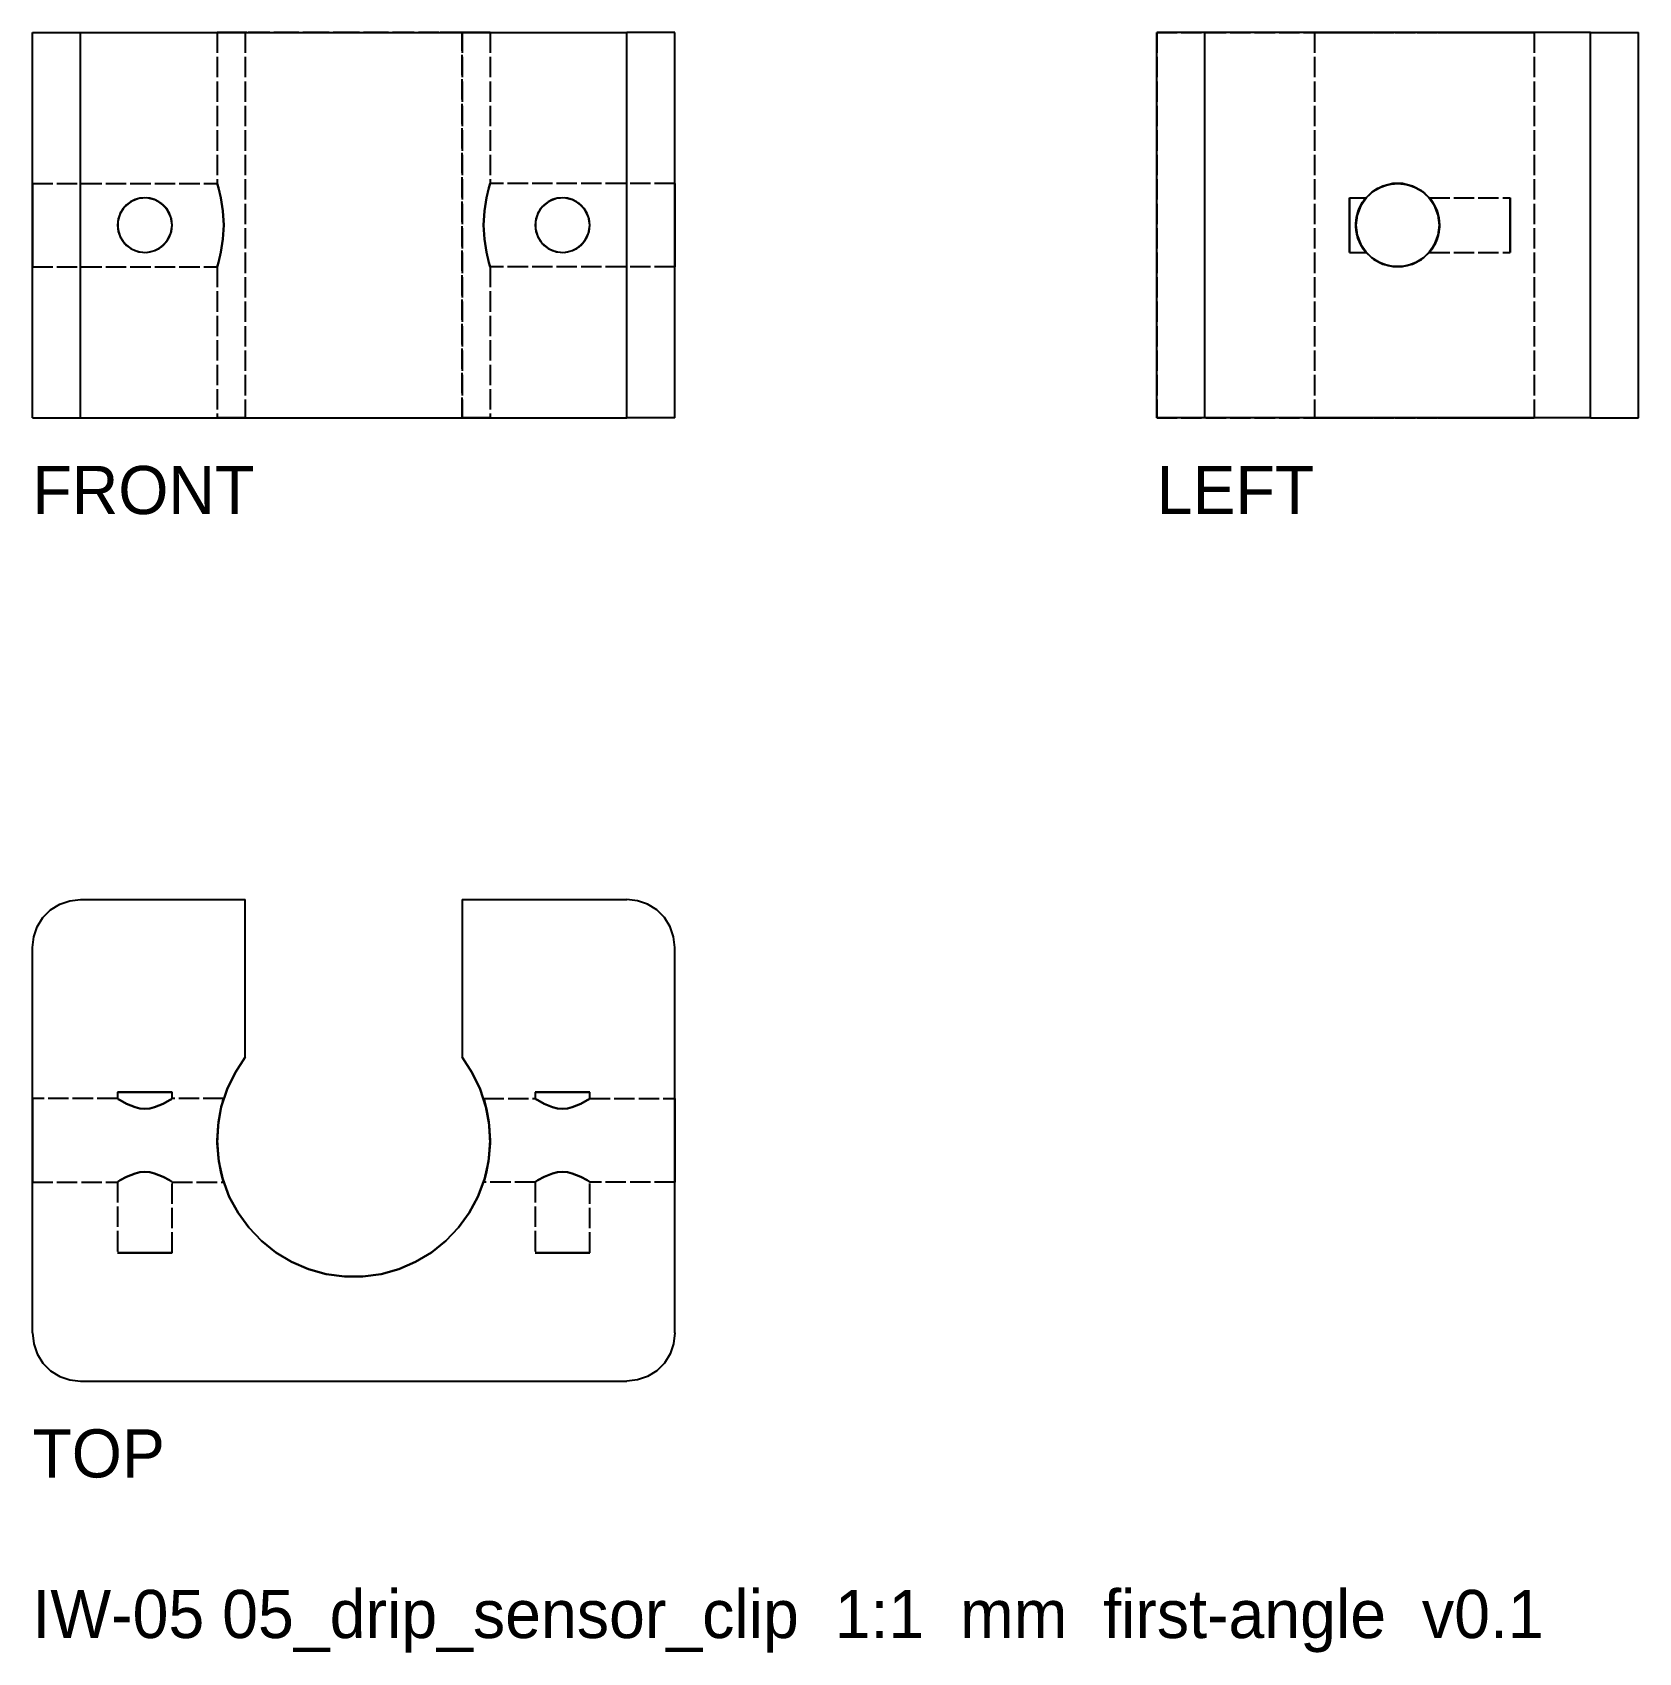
# Model space of a CAD drawing. Header units: millimetres. Extents: x 0 to 100, y -17 to 84.
import ezdxf

# ---------------------------------------------------------------- set-up
doc = ezdxf.new("R2010")
doc.units = ezdxf.units.MM
doc.linetypes.add('DASHED', pattern=[1.524, 1.27, -0.254])
for name, color, linetype in [('HIDDEN', 8, 'DASHED'), ('TEXT', 3, 'Continuous'), ('VISIBLE', 7, 'Continuous')]:
    doc.layers.add(name, color=color, linetype=linetype)

msp = doc.modelspace()

# ---------------------------------------------------------------- texts
at = {"layer": 'TEXT'}
for s, p in [('FRONT', (0, 54)), ('LEFT', (70, 54)), ('TOP', (0, -6)), ('IW-05 05_drip_sensor_clip  1:1  mm  first-angle  v0.1', (0, -16))]:
    msp.add_text(s, height=3, dxfattribs=at).set_placement(p)

# ---------------------------------------------------------------- linework, layer by layer
at = {"layer": 'HIDDEN'}
for points in [[(0, 60), (0, 84)], [(0, 84), (0.02, 84), (0.08, 84), (0.17, 84), (0.3, 84), (0.46, 84), (0.65, 84), (0.88, 84), (1.13, 84), (1.4, 84), (1.7, 84), (2.01, 84), (2.33, 84), (2.66, 84), (3, 84)], [(3, 84), (13.25, 84)], [(28.5, 84), (28.29, 84), (27.66, 84), (26.65, 84), (25.3, 84), (23.69, 84), (21.89, 84), (20, 84), (18.11, 84), (16.31, 84), (14.7, 84), (13.35, 84), (12.34, 84), (11.71, 84), (11.5, 84)], [(11.5, 84), (11.51, 84), (11.54, 84), (11.58, 84), (11.65, 84), (11.73, 84), (11.83, 84), (11.95, 84), (12.09, 84), (12.24, 84), (12.41, 84), (12.6, 84), (12.8, 84), (13.02, 84), (13.25, 84)], [(11.5, 84), (11.5, 74.6)], [(13.25, 84), (13.25, 60)], [(13.25, 84), (13.25, 60)], [(26.75, 84), (37, 84)], [(26.75, 84), (26.98, 84), (27.2, 84), (27.4, 84), (27.59, 84), (27.76, 84), (27.91, 84), (28.05, 84), (28.17, 84), (28.27, 84), (28.35, 84), (28.42, 84), (28.46, 84), (28.49, 84), (28.5, 84)], [(26.75, 60), (26.75, 84)], [(26.75, 84), (26.75, 60)], [(28.5, 84), (28.5, 74.6)], [(40, 84), (39.98, 84), (39.92, 84), (39.83, 84), (39.7, 84), (39.54, 84), (39.35, 84), (39.12, 84), (38.87, 84), (38.6, 84), (38.3, 84), (37.99, 84), (37.67, 84), (37.34, 84), (37, 84)], [(40, 60), (40, 84)], [(73, 84), (72.66, 84), (72.33, 84), (72.01, 84), (71.7, 84), (71.4, 84), (71.13, 84), (70.88, 84), (70.65, 84), (70.46, 84), (70.3, 84), (70.17, 84), (70.08, 84), (70.02, 84), (70, 84)], [(70, 84), (79.83, 84)], [(79.83, 84), (70, 84)], [(70, 60), (70, 84)], [(70, 60), (70, 84)], [(70, 84), (70, 60)], [(97, 84), (73, 84)], [(79.83, 84), (80.97, 84), (82.2, 84), (83.51, 84), (84.85, 84), (86.2, 84), (87.51, 84), (88.76, 84), (89.92, 84), (90.96, 84), (91.84, 84), (92.55, 84), (93.07, 84), (93.39, 84), (93.5, 84)], [(93.5, 84), (93.39, 84), (93.07, 84), (92.55, 84), (91.84, 84), (90.96, 84), (89.92, 84), (88.76, 84), (87.51, 84), (86.2, 84), (84.85, 84), (83.51, 84), (82.2, 84), (80.97, 84), (79.83, 84)], [(79.83, 84), (79.83, 60)], [(79.83, 84), (79.83, 60)], [(93.5, 84), (93.5, 60)], [(97, 84), (97.34, 84), (97.67, 84), (97.99, 84), (98.3, 84), (98.6, 84), (98.87, 84), (99.12, 84), (99.35, 84), (99.54, 84), (99.7, 84), (99.83, 84), (99.92, 84), (99.98, 84), (100, 84)], [(100, 60), (100, 84)], [(0, 72), (0, 72.29), (0, 72.58), (0, 72.86), (0, 73.13), (0, 73.38), (0, 73.62), (0, 73.84), (0, 74.03), (0, 74.2), (0, 74.34), (0, 74.45), (0, 74.53), (0, 74.58), (0, 74.6)], [(0, 74.6), (0, 74.53), (0, 74.34), (0, 74.03), (0, 73.62), (0, 73.13), (0, 72.58), (0, 72), (0, 71.42), (0, 70.87), (0, 70.38), (0, 69.97), (0, 69.66), (0, 69.47), (0, 69.4)], [(0, 74.6), (11.5, 74.6)], [(8.7, 72), (8.66, 72.39), (8.53, 72.73), (8.36, 73.03), (8.14, 73.26), (7.88, 73.45), (7.61, 73.59), (7.31, 73.67), (7, 73.7), (6.69, 73.67), (6.39, 73.59), (6.12, 73.45), (5.86, 73.26), (5.64, 73.03), (5.47, 72.73), (5.34, 72.39), (5.3, 72)], [(8.7, 72), (8.66, 72.39), (8.53, 72.73), (8.35, 73.03), (8.13, 73.27), (7.88, 73.45), (7.6, 73.59), (7.31, 73.67), (7, 73.7), (6.68, 73.67), (6.39, 73.59), (6.11, 73.45), (5.86, 73.26), (5.64, 73.02), (5.46, 72.72), (5.34, 72.38), (5.3, 71.99), (5.35, 71.61), (5.47, 71.26), (5.65, 70.97), (5.87, 70.73), (6.12, 70.55), (6.4, 70.41), (6.69, 70.33), (7, 70.3), (7.31, 70.33), (7.61, 70.41), (7.89, 70.55), (8.14, 70.74), (8.36, 70.98), (8.53, 71.27), (8.66, 71.62), (8.7, 72)], [(8.7, 72), (8.62, 72.5), (8.4, 72.96), (8.06, 73.33), (7.62, 73.58), (7.13, 73.7), (6.62, 73.66), (6.15, 73.47), (5.75, 73.16), (5.47, 72.74), (5.32, 72.25), (5.32, 71.75), (5.47, 71.26), (5.75, 70.84), (6.15, 70.53), (6.62, 70.34), (7.13, 70.3), (7.62, 70.42), (8.06, 70.67), (8.4, 71.04), (8.62, 71.5), (8.7, 72)], [(8.7, 72), (8.62, 72.5), (8.4, 72.96), (8.06, 73.33), (7.62, 73.58), (7.13, 73.7), (6.62, 73.66), (6.15, 73.47), (5.75, 73.16), (5.47, 72.74), (5.32, 72.25), (5.32, 71.75), (5.47, 71.26), (5.75, 70.84), (6.15, 70.53), (6.62, 70.34), (7.13, 70.3), (7.62, 70.42), (8.06, 70.67), (8.4, 71.04), (8.62, 71.5), (8.7, 72)], [(11.91, 72), (11.86, 72.88), (11.73, 73.69), (11.58, 74.33), (11.52, 74.53), (11.5, 74.6)], [(11.5, 74.6), (11.52, 74.53), (11.58, 74.33), (11.73, 73.69), (11.86, 72.88), (11.91, 72), (11.86, 71.12), (11.73, 70.31), (11.58, 69.67), (11.52, 69.47), (11.5, 69.4)], [(28.09, 72), (28.14, 72.88), (28.27, 73.69), (28.42, 74.33), (28.48, 74.53), (28.5, 74.6)], [(28.5, 74.6), (28.48, 74.53), (28.42, 74.33), (28.27, 73.69), (28.14, 72.88), (28.09, 72), (28.14, 71.12), (28.27, 70.31), (28.42, 69.67), (28.48, 69.47), (28.5, 69.4)], [(40, 74.6), (28.5, 74.6)], [(34.7, 72), (34.66, 72.39), (34.53, 72.73), (34.36, 73.03), (34.14, 73.26), (33.88, 73.45), (33.61, 73.59), (33.31, 73.67), (33, 73.7), (32.69, 73.67), (32.39, 73.59), (32.12, 73.45), (31.86, 73.26), (31.64, 73.03), (31.47, 72.73), (31.34, 72.39), (31.3, 72)], [(34.7, 72), (34.66, 72.39), (34.53, 72.73), (34.35, 73.03), (34.13, 73.27), (33.88, 73.45), (33.6, 73.59), (33.31, 73.67), (33, 73.7), (32.68, 73.67), (32.39, 73.59), (32.11, 73.45), (31.86, 73.26), (31.64, 73.02), (31.46, 72.72), (31.34, 72.38), (31.3, 71.99), (31.35, 71.61), (31.47, 71.26), (31.65, 70.97), (31.87, 70.73), (32.12, 70.55), (32.4, 70.41), (32.69, 70.33), (33, 70.3), (33.31, 70.33), (33.61, 70.41), (33.89, 70.55), (34.14, 70.74), (34.36, 70.98), (34.53, 71.27), (34.66, 71.62), (34.7, 72)], [(34.7, 72), (34.62, 72.5), (34.4, 72.96), (34.06, 73.33), (33.62, 73.58), (33.13, 73.7), (32.62, 73.66), (32.15, 73.47), (31.75, 73.16), (31.47, 72.74), (31.32, 72.25), (31.32, 71.75), (31.47, 71.26), (31.75, 70.84), (32.15, 70.53), (32.62, 70.34), (33.13, 70.3), (33.62, 70.42), (34.06, 70.67), (34.4, 71.04), (34.62, 71.5), (34.7, 72)], [(34.7, 72), (34.62, 72.5), (34.4, 72.96), (34.06, 73.33), (33.62, 73.58), (33.13, 73.7), (32.62, 73.66), (32.15, 73.47), (31.75, 73.16), (31.47, 72.74), (31.32, 72.25), (31.32, 71.75), (31.47, 71.26), (31.75, 70.84), (32.15, 70.53), (32.62, 70.34), (33.13, 70.3), (33.62, 70.42), (34.06, 70.67), (34.4, 71.04), (34.62, 71.5), (34.7, 72)], [(40, 69.4), (40, 69.47), (40, 69.66), (40, 69.97), (40, 70.38), (40, 70.87), (40, 71.42), (40, 72), (40, 72.58), (40, 73.13), (40, 73.62), (40, 74.03), (40, 74.34), (40, 74.53), (40, 74.6)], [(40, 74.6), (40, 74.58), (40, 74.53), (40, 74.45), (40, 74.34), (40, 74.2), (40, 74.03), (40, 73.84), (40, 73.62), (40, 73.38), (40, 73.13), (40, 72.86), (40, 72.58), (40, 72.29), (40, 72)], [(82, 72), (82, 72.19), (82, 72.38), (82, 72.56), (82, 72.74), (82, 72.9), (82, 73.06), (82, 73.2), (82, 73.33), (82, 73.44), (82, 73.53), (82, 73.6), (82, 73.66), (82, 73.69), (82, 73.7)], [(82, 73.7), (82, 73.66), (82, 73.53), (82, 73.33), (82, 73.06), (82, 72.74), (82, 72.38), (82, 72), (82, 71.62), (82, 71.26), (82, 70.94), (82, 70.67), (82, 70.47), (82, 70.34), (82, 70.3)], [(82, 72), (82, 72.19), (82, 72.38), (82, 72.56), (82, 72.74), (82, 72.9), (82, 73.06), (82, 73.2), (82, 73.33), (82, 73.44), (82, 73.53), (82, 73.6), (82, 73.66), (82, 73.69), (82, 73.7)], [(82, 73.7), (82, 73.66), (82, 73.53), (82, 73.33), (82, 73.06), (82, 72.74), (82, 72.38), (82, 72), (82, 71.62), (82, 71.26), (82, 70.94), (82, 70.67), (82, 70.47), (82, 70.34), (82, 70.3)], [(82, 73.7), (83.03, 73.7)], [(82, 73.7), (83.03, 73.7)], [(82.4, 72), (82.44, 72.45), (82.55, 72.88), (82.75, 73.3), (83.03, 73.69), (83.39, 74.04), (83.85, 74.33), (84.4, 74.53), (85, 74.6), (85.6, 74.53), (86.15, 74.33), (86.61, 74.04), (86.97, 73.69), (87.25, 73.3), (87.45, 72.88), (87.56, 72.45), (87.6, 72), (87.56, 71.55), (87.45, 71.12), (87.25, 70.7), (86.97, 70.31), (86.61, 69.96), (86.15, 69.67), (85.6, 69.47), (85, 69.4), (84.4, 69.47), (83.85, 69.67), (83.39, 69.96), (83.03, 70.31), (82.75, 70.7), (82.55, 71.12), (82.44, 71.55), (82.4, 72)], [(82.4, 72), (82.48, 71.38), (82.7, 70.79), (83.05, 70.28), (83.52, 69.86), (84.08, 69.57), (84.69, 69.42), (85.31, 69.42), (85.92, 69.57), (86.48, 69.86), (86.95, 70.28), (87.3, 70.79), (87.52, 71.38), (87.6, 72), (87.52, 72.62), (87.3, 73.21), (86.95, 73.72), (86.48, 74.14), (85.92, 74.43), (85.31, 74.58), (84.69, 74.58), (84.08, 74.43), (83.52, 74.14), (83.05, 73.72), (82.7, 73.21), (82.48, 72.62), (82.4, 72)], [(83.03, 73.7), (83.01, 73.68), (82.96, 73.61), (82.79, 73.37)], [(82.91, 73.54), (83, 73.66), (83.03, 73.7)], [(82.95, 73.6), (83.01, 73.67), (83.03, 73.7)], [(83, 73.66), (83.02, 73.69)], [(83.03, 73.7), (83.03, 73.7)], [(87.18, 73.42), (87.03, 73.63), (86.98, 73.68), (86.97, 73.7)], [(87.2, 73.38), (87.03, 73.62), (86.98, 73.68), (86.97, 73.7)], [(86.97, 73.7), (86.99, 73.67), (87.06, 73.59), (87.27, 73.26), (87.5, 72.73), (87.57, 72.38), (87.6, 71.99), (87.57, 71.61), (87.49, 71.26), (87.27, 70.73), (87.06, 70.41), (86.99, 70.33), (86.97, 70.3)], [(86.97, 73.7), (92, 73.7)], [(86.97, 73.7), (92, 73.7)], [(92, 72), (92, 72.19), (92, 72.38), (92, 72.56), (92, 72.74), (92, 72.9), (92, 73.06), (92, 73.2), (92, 73.33), (92, 73.44), (92, 73.53), (92, 73.6), (92, 73.66), (92, 73.69), (92, 73.7)], [(92, 73.7), (92, 73.66), (92, 73.53), (92, 73.33), (92, 73.06), (92, 72.74), (92, 72.38), (92, 72), (92, 71.62), (92, 71.26), (92, 70.94), (92, 70.67), (92, 70.47), (92, 70.34), (92, 70.3)], [(92, 72), (92, 72.19), (92, 72.38), (92, 72.56), (92, 72.74), (92, 72.9), (92, 73.06), (92, 73.2), (92, 73.33), (92, 73.44), (92, 73.53), (92, 73.6), (92, 73.66), (92, 73.69), (92, 73.7)], [(92, 73.7), (92, 73.66), (92, 73.53), (92, 73.33), (92, 73.06), (92, 72.74), (92, 72.38), (92, 72), (92, 71.62), (92, 71.26), (92, 70.94), (92, 70.67), (92, 70.47), (92, 70.34), (92, 70.3)], [(82.48, 72.62), (82.61, 73.03), (82.82, 73.42)], [(82.48, 72.62), (82.51, 72.73)], [(82.49, 72.67), (82.48, 72.66)], [(82.48, 72.66), (82.48, 72.65)], [(82.48, 72.65), (82.48, 72.65)], [(82.48, 72.65), (82.48, 72.65)], [(82.48, 72.65), (82.48, 72.65)], [(82.5, 72.71), (82.49, 72.67)], [(82.51, 72.73), (82.5, 72.72)], [(82.5, 72.72), (82.5, 72.71)], [(82.5, 72.71), (82.5, 72.71)], [(82.5, 72.71), (82.5, 72.71)], [(82.5, 72.71), (82.5, 72.71)], [(82.59, 72.98), (82.52, 72.78)], [(82.53, 72.82), (82.54, 72.83)], [(82.54, 72.85), (82.55, 72.86)], [(82.54, 72.84), (82.54, 72.85)], [(82.54, 72.85), (82.54, 72.85)], [(82.54, 72.83), (82.54, 72.84)], [(82.54, 72.83), (82.54, 72.83)], [(82.54, 72.83), (82.54, 72.83)], [(82.54, 72.83), (82.54, 72.83)], [(82.54, 72.83), (82.54, 72.83)], [(82.54, 72.83), (82.54, 72.83)], [(82.54, 72.83), (82.54, 72.83)], [(82.55, 72.88), (82.56, 72.89)], [(82.55, 72.87), (82.55, 72.88)], [(82.55, 72.86), (82.55, 72.87)], [(82.56, 72.89), (82.6, 73.01)], [(82.72, 73.25), (82.64, 73.08)], [(82.65, 73.12), (82.66, 73.13)], [(82.65, 73.11), (82.65, 73.12)], [(82.65, 73.12), (82.65, 73.12)], [(82.65, 73.12), (82.65, 73.12)], [(82.65, 73.11), (82.65, 73.11)], [(82.66, 73.13), (82.67, 73.15)], [(82.67, 73.16), (82.68, 73.18)], [(82.67, 73.15), (82.67, 73.16)], [(82.67, 73.16), (82.67, 73.16)], [(82.68, 73.18), (82.69, 73.19)], [(82.68, 73.18), (82.68, 73.18)], [(82.69, 73.2), (82.73, 73.27)], [(82.73, 73.26), (82.72, 73.25)], [(82.72, 73.25), (82.72, 73.25)], [(82.79, 73.37), (82.8, 73.38)], [(82.79, 73.37), (82.79, 73.37)], [(82.79, 73.37), (82.79, 73.37)], [(82.79, 73.37), (82.79, 73.37)], [(82.8, 73.38), (82.89, 73.52)], [(82.8, 73.39), (82.82, 73.41)], [(82.8, 73.38), (82.8, 73.38)], [(82.83, 73.43), (82.83, 73.44)], [(82.83, 73.44), (82.83, 73.44)], [(82.83, 73.44), (82.83, 73.44)], [(82.83, 73.44), (82.84, 73.44)], [(82.83, 73.43), (82.83, 73.43)], [(82.83, 73.43), (82.83, 73.43)], [(82.84, 73.44), (82.87, 73.49)], [(82.87, 73.49), (82.88, 73.51)], [(82.87, 73.49), (82.87, 73.49)], [(82.87, 73.49), (82.87, 73.49)], [(82.87, 73.49), (82.87, 73.49)], [(82.89, 73.52), (82.92, 73.56)], [(87.18, 73.41), (87.18, 73.42)], [(87.19, 73.4), (87.18, 73.41)], [(87.18, 73.41), (87.18, 73.41)], [(87.2, 73.39), (87.2, 73.39)], [(87.21, 73.38), (87.2, 73.38)], [(87.21, 73.36), (87.21, 73.38)], [(87.31, 73.19), (87.26, 73.28)], [(87.3, 73.21), (87.29, 73.23)], [(87.35, 73.1), (87.32, 73.17)], [(87.35, 73.1), (87.32, 73.17)], [(87.38, 73.04), (87.38, 73.04)], [(87.45, 72.86), (87.4, 72.99)], [(87.42, 72.96), (87.41, 72.96)], [(87.46, 72.85), (87.45, 72.86)], [(87.45, 72.86), (87.45, 72.86)], [(87.45, 72.86), (87.45, 72.86)], [(87.46, 72.83), (87.46, 72.85)], [(87.46, 72.85), (87.46, 72.85)], [(87.47, 72.82), (87.46, 72.83)], [(87.47, 72.82), (87.47, 72.82)], [(87.47, 72.82), (87.47, 72.82)], [(87.54, 72.55), (87.49, 72.75)], [(87.5, 72.7), (87.5, 72.71)], [(87.54, 72.57), (87.5, 72.7)], [(0, 69.4), (0, 69.42), (0, 69.47), (0, 69.55), (0, 69.66), (0, 69.8), (0, 69.97), (0, 70.16), (0, 70.38), (0, 70.62), (0, 70.87), (0, 71.14), (0, 71.42), (0, 71.71), (0, 72)], [(5.3, 72), (5.34, 71.61), (5.47, 71.27), (5.64, 70.97), (5.86, 70.73), (6.12, 70.55), (6.39, 70.41), (6.69, 70.33), (7, 70.3), (7.31, 70.33), (7.61, 70.41), (7.88, 70.55), (8.14, 70.73), (8.36, 70.97), (8.53, 71.27), (8.66, 71.61), (8.7, 72)], [(11.5, 69.4), (11.52, 69.47), (11.58, 69.67), (11.73, 70.31), (11.86, 71.12), (11.91, 72)], [(28.5, 69.4), (28.48, 69.47), (28.42, 69.67), (28.27, 70.31), (28.14, 71.12), (28.09, 72)], [(31.3, 72), (31.34, 71.61), (31.47, 71.27), (31.64, 70.97), (31.86, 70.73), (32.12, 70.55), (32.39, 70.41), (32.69, 70.33), (33, 70.3), (33.31, 70.33), (33.61, 70.41), (33.88, 70.55), (34.14, 70.73), (34.36, 70.97), (34.53, 71.27), (34.66, 71.61), (34.7, 72)], [(40, 72), (40, 71.71), (40, 71.42), (40, 71.14), (40, 70.87), (40, 70.62), (40, 70.38), (40, 70.16), (40, 69.97), (40, 69.8), (40, 69.66), (40, 69.55), (40, 69.47), (40, 69.42), (40, 69.4)], [(82, 70.3), (82, 70.31), (82, 70.34), (82, 70.4), (82, 70.47), (82, 70.56), (82, 70.67), (82, 70.8), (82, 70.94), (82, 71.1), (82, 71.26), (82, 71.44), (82, 71.62), (82, 71.81), (82, 72)], [(82, 70.3), (82, 70.31), (82, 70.34), (82, 70.4), (82, 70.47), (82, 70.56), (82, 70.67), (82, 70.8), (82, 70.94), (82, 71.1), (82, 71.26), (82, 71.44), (82, 71.62), (82, 71.81), (82, 72)], [(82.4, 72), (82.45, 72.53)], [(82.4, 72), (82.45, 72.53)], [(82.43, 72.36), (82.4, 72.09)], [(82.4, 72), (82.4, 72.09)], [(82.4, 72.09), (82.4, 72.09)], [(82.4, 72.09), (82.4, 72.08)], [(82.4, 72.08), (82.4, 72)], [(82.4, 71.9), (82.4, 72)], [(82.4, 72), (82.4, 71.91)], [(83.03, 70.3), (83.01, 70.33), (82.94, 70.41), (82.73, 70.73), (82.51, 71.27), (82.43, 71.61), (82.4, 72)], [(82.4, 71.91), (82.4, 71.91)], [(82.4, 71.91), (82.4, 71.91)], [(82.4, 71.91), (82.4, 71.9)], [(82.4, 71.89), (82.4, 71.9)], [(82.4, 71.9), (82.4, 71.9)], [(82.4, 71.9), (82.4, 71.9)], [(82.4, 71.9), (82.4, 71.89)], [(82.4, 71.88), (82.4, 71.89)], [(82.4, 71.89), (82.4, 71.89)], [(82.4, 71.89), (82.4, 71.89)], [(82.4, 71.89), (82.4, 71.88)], [(82.4, 71.87), (82.4, 71.88)], [(82.4, 71.88), (82.4, 71.88)], [(82.4, 71.88), (82.4, 71.88)], [(82.4, 71.88), (82.4, 71.88)], [(82.4, 71.88), (82.4, 71.88)], [(82.4, 71.88), (82.4, 71.87)], [(82.4, 71.86), (82.4, 71.87)], [(82.4, 71.87), (82.4, 71.87)], [(82.4, 71.87), (82.4, 71.86)], [(82.4, 71.85), (82.4, 71.86)], [(82.4, 71.86), (82.4, 71.86)], [(82.4, 71.86), (82.41, 71.83)], [(82.4, 71.85), (82.4, 71.85)], [(82.4, 71.85), (82.4, 71.85)], [(82.4, 71.85), (82.4, 71.85)], [(82.4, 71.84), (82.4, 71.84)], [(82.41, 71.83), (82.41, 71.82)], [(82.41, 71.82), (82.41, 71.82)], [(82.41, 71.82), (82.41, 71.81)], [(82.41, 71.81), (82.41, 71.79)], [(82.41, 71.79), (82.41, 71.79)], [(82.41, 71.79), (82.41, 71.78)], [(82.41, 71.78), (82.41, 71.78)], [(82.41, 71.78), (82.41, 71.77)], [(82.41, 71.77), (82.41, 71.77)], [(82.41, 71.77), (82.41, 71.76)], [(82.41, 71.76), (82.43, 71.59)], [(82.48, 72.63), (82.43, 72.36)], [(82.44, 72.47), (82.48, 72.62)], [(82.45, 72.53), (82.46, 72.55)], [(82.46, 72.57), (82.47, 72.6)], [(82.46, 72.56), (82.46, 72.57)], [(82.46, 72.57), (82.46, 72.57)], [(82.46, 72.55), (82.46, 72.56)], [(82.46, 72.56), (82.46, 72.56)], [(82.46, 72.56), (82.46, 72.56)], [(82.46, 72.56), (82.46, 72.56)], [(82.46, 72.56), (82.46, 72.56)], [(82.47, 72.61), (82.48, 72.62)], [(82.47, 72.6), (82.47, 72.61)], [(82.47, 72.6), (82.47, 72.6)], [(82.48, 72.65), (82.48, 72.65)], [(82.48, 72.65), (82.48, 72.65)], [(82.48, 72.65), (82.48, 72.65)], [(82.48, 72.65), (82.48, 72.64)], [(82.48, 72.64), (82.48, 72.64)], [(82.48, 72.64), (82.48, 72.64)], [(82.48, 72.64), (82.48, 72.63)], [(82.48, 72.63), (82.48, 72.63)], [(87.52, 71.38), (87.6, 72)], [(87.59, 71.72), (87.53, 71.39)], [(87.54, 72.54), (87.54, 72.55)], [(87.55, 72.53), (87.54, 72.54)], [(87.54, 71.44), (87.58, 71.71)], [(87.55, 72.52), (87.55, 72.53)], [(87.55, 72.53), (87.55, 72.53)], [(87.55, 72.49), (87.55, 72.52)], [(87.55, 72.48), (87.55, 72.49)], [(87.55, 72.49), (87.55, 72.49)], [(87.55, 72.49), (87.55, 72.49)], [(87.56, 72.47), (87.55, 72.48)], [(87.56, 72.43), (87.56, 72.47)], [(87.59, 72.23), (87.57, 72.41)], [(87.59, 72.24), (87.58, 72.31)], [(87.59, 72.21), (87.59, 72.23)], [(87.59, 72.23), (87.59, 72.23)], [(87.59, 72.23), (87.59, 72.23)], [(87.59, 72.2), (87.59, 72.21)], [(87.59, 72.19), (87.59, 72.2)], [(87.59, 72.2), (87.59, 72.2)], [(87.59, 72.18), (87.59, 72.19)], [(87.59, 72.17), (87.59, 72.18)], [(87.59, 72.18), (87.59, 72.18)], [(87.6, 72.16), (87.59, 72.17)], [(87.6, 72.16), (87.6, 72.16)], [(87.6, 72.13), (87.6, 72.14)], [(87.6, 72.12), (87.6, 72.13)], [(87.6, 72.11), (87.6, 72.12)], [(87.6, 72.12), (87.6, 72.12)], [(87.6, 72.12), (87.6, 72.12)], [(87.6, 72.1), (87.6, 72.11)], [(87.6, 72.09), (87.6, 72.1)], [(87.6, 72.1), (87.6, 72.1)], [(87.6, 72.1), (87.6, 72.1)], [(87.6, 72), (87.6, 72.09)], [(87.6, 72.09), (87.6, 72.09)], [(87.6, 72), (87.6, 72)], [(87.6, 71.88), (87.6, 72)], [(87.6, 71.91), (87.6, 71.91)], [(92, 70.3), (92, 70.31), (92, 70.34), (92, 70.4), (92, 70.47), (92, 70.56), (92, 70.67), (92, 70.8), (92, 70.94), (92, 71.1), (92, 71.26), (92, 71.44), (92, 71.62), (92, 71.81), (92, 72)], [(92, 70.3), (92, 70.31), (92, 70.34), (92, 70.4), (92, 70.47), (92, 70.56), (92, 70.67), (92, 70.8), (92, 70.94), (92, 71.1), (92, 71.26), (92, 71.44), (92, 71.62), (92, 71.81), (92, 72)], [(82.44, 71.53), (82.43, 71.63)], [(82.44, 71.57), (82.45, 71.52)], [(82.44, 71.52), (82.44, 71.53)], [(82.45, 71.52), (82.44, 71.52)], [(82.45, 71.51), (82.45, 71.52)], [(82.45, 71.52), (82.45, 71.52)], [(82.45, 71.52), (82.45, 71.51)], [(82.45, 71.5), (82.45, 71.51)], [(82.45, 71.51), (82.45, 71.51)], [(82.45, 71.51), (82.45, 71.51)], [(82.45, 71.51), (82.45, 71.51)], [(82.45, 71.51), (82.45, 71.51)], [(82.45, 71.51), (82.45, 71.49)], [(82.45, 71.49), (82.45, 71.5)], [(82.45, 71.47), (82.45, 71.49)], [(82.45, 71.49), (82.45, 71.49)], [(82.45, 71.49), (82.45, 71.49)], [(82.45, 71.49), (82.45, 71.49)], [(82.45, 71.49), (82.45, 71.49)], [(82.45, 71.49), (82.45, 71.49)], [(82.45, 71.49), (82.45, 71.48)], [(82.45, 71.48), (82.45, 71.48)], [(82.45, 71.48), (82.45, 71.48)], [(82.45, 71.48), (82.45, 71.48)], [(82.45, 71.48), (82.45, 71.47)], [(82.46, 71.46), (82.45, 71.47)], [(82.45, 71.47), (82.45, 71.47)], [(82.45, 71.47), (82.46, 71.46)], [(82.46, 71.45), (82.46, 71.46)], [(82.46, 71.46), (82.46, 71.45)], [(82.46, 71.44), (82.46, 71.45)], [(82.46, 71.45), (82.46, 71.45)], [(82.46, 71.45), (82.46, 71.45)], [(82.46, 71.45), (82.46, 71.45)], [(82.46, 71.45), (82.46, 71.45)], [(82.46, 71.45), (82.46, 71.44)], [(82.46, 71.44), (82.46, 71.44)], [(82.46, 71.44), (82.46, 71.44)], [(82.46, 71.44), (82.46, 71.44)], [(82.46, 71.44), (82.46, 71.44)], [(82.46, 71.44), (82.46, 71.43)], [(82.46, 71.43), (82.46, 71.43)], [(82.46, 71.43), (82.47, 71.42)], [(82.47, 71.42), (82.47, 71.42)], [(82.47, 71.42), (82.47, 71.42)], [(82.47, 71.41), (82.47, 71.41)], [(82.47, 71.41), (82.47, 71.41)], [(82.47, 71.41), (82.47, 71.41)], [(82.47, 71.41), (82.47, 71.41)], [(82.47, 71.41), (82.47, 71.41)], [(82.47, 71.41), (82.5, 71.27)], [(82.5, 71.3), (82.49, 71.33)], [(82.5, 71.29), (82.49, 71.32)], [(82.52, 71.23), (82.5, 71.3)], [(82.52, 71.22), (82.52, 71.23)], [(82.52, 71.21), (82.52, 71.22)], [(82.53, 71.2), (82.52, 71.21)], [(82.52, 71.21), (82.52, 71.21)], [(82.53, 71.18), (82.53, 71.2)], [(82.53, 71.2), (82.53, 71.2)], [(82.53, 71.18), (82.53, 71.18)], [(82.53, 71.18), (82.53, 71.18)], [(82.53, 71.18), (82.53, 71.18)], [(82.53, 71.18), (82.54, 71.16)], [(82.54, 71.16), (82.54, 71.16)], [(82.54, 71.16), (82.54, 71.16)], [(82.54, 71.16), (82.54, 71.16)], [(82.54, 71.16), (82.54, 71.15)], [(82.54, 71.15), (82.54, 71.15)], [(82.54, 71.15), (82.54, 71.15)], [(82.54, 71.15), (82.55, 71.14)], [(82.55, 71.14), (82.55, 71.14)], [(82.55, 71.14), (82.55, 71.12)], [(82.55, 71.12), (82.6, 71.01)], [(82.58, 71.05), (82.57, 71.08)], [(82.62, 70.96), (82.59, 71.03)], [(82.72, 70.74), (82.62, 70.96)], [(82.63, 70.94), (82.62, 70.95)], [(82.62, 70.95), (82.62, 70.95)], [(82.62, 70.95), (82.62, 70.95)], [(82.63, 70.93), (82.63, 70.94)], [(82.63, 70.92), (82.63, 70.93)], [(82.64, 70.91), (82.63, 70.92)], [(82.65, 70.9), (82.64, 70.91)], [(82.65, 70.89), (82.65, 70.9)], [(82.65, 70.89), (82.65, 70.89)], [(82.65, 70.89), (82.65, 70.89)], [(82.65, 70.89), (82.65, 70.89)], [(82.65, 70.89), (82.65, 70.89)], [(82.65, 70.89), (82.65, 70.88)], [(82.66, 70.87), (82.65, 70.88)], [(82.65, 70.88), (82.65, 70.88)], [(82.65, 70.88), (82.65, 70.88)], [(82.65, 70.88), (82.69, 70.81)], [(82.66, 70.86), (82.66, 70.87)], [(82.67, 70.85), (82.66, 70.86)], [(82.68, 70.83), (82.67, 70.85)], [(82.67, 70.85), (82.67, 70.85)], [(82.68, 70.82), (82.68, 70.83)], [(82.68, 70.83), (82.68, 70.83)], [(82.68, 70.83), (82.68, 70.83)], [(82.77, 70.67), (82.68, 70.82)], [(82.69, 70.81), (82.69, 70.81)], [(82.69, 70.81), (82.69, 70.81)], [(82.69, 70.81), (82.69, 70.81)], [(82.69, 70.81), (82.69, 70.81)], [(82.69, 70.81), (82.69, 70.8)], [(82.69, 70.8), (82.69, 70.8)], [(82.69, 70.8), (82.73, 70.73)], [(82.86, 70.52), (82.76, 70.68)], [(82.77, 70.66), (82.77, 70.67)], [(82.77, 70.66), (82.77, 70.66)], [(82.79, 70.64), (82.78, 70.65)], [(82.79, 70.63), (82.79, 70.64)], [(87.29, 70.77), (87.19, 70.6)], [(87.25, 70.69), (87.35, 70.89)], [(87.3, 70.78), (87.29, 70.78)], [(87.29, 70.78), (87.29, 70.78)], [(87.31, 70.8), (87.3, 70.79)], [(87.3, 70.79), (87.3, 70.78)], [(87.41, 71.03), (87.31, 70.8)], [(87.31, 70.8), (87.31, 70.8)], [(87.4, 71.01), (87.45, 71.12)], [(87.42, 71.05), (87.43, 71.08)], [(87.43, 71.08), (87.43, 71.09)], [(87.43, 71.09), (87.44, 71.09)], [(87.44, 71.11), (87.45, 71.12)], [(87.44, 71.1), (87.44, 71.11)], [(87.44, 71.11), (87.44, 71.11)], [(87.44, 71.11), (87.44, 71.11)], [(87.44, 71.11), (87.44, 71.11)], [(87.44, 71.09), (87.44, 71.1)], [(87.44, 71.1), (87.44, 71.1)], [(87.44, 71.1), (87.44, 71.1)], [(87.44, 71.09), (87.44, 71.09)], [(87.45, 71.12), (87.47, 71.19)], [(87.45, 71.13), (87.45, 71.14)], [(87.45, 71.14), (87.45, 71.14)], [(87.48, 71.22), (87.46, 71.15)], [(87.52, 71.36), (87.48, 71.22)], [(87.5, 71.29), (87.52, 71.38)], [(87.5, 71.29), (87.51, 71.33)], [(87.5, 71.28), (87.5, 71.29)], [(82, 70.3), (83.03, 70.3)], [(82, 70.3), (83.03, 70.3)], [(82.8, 70.61), (82.79, 70.63)], [(82.79, 70.63), (82.79, 70.63)], [(82.79, 70.63), (82.79, 70.63)], [(82.79, 70.63), (82.79, 70.62)], [(82.79, 70.62), (82.8, 70.62)], [(82.8, 70.62), (82.8, 70.61)], [(82.8, 70.61), (82.8, 70.61)], [(82.8, 70.61), (82.8, 70.61)], [(82.8, 70.61), (82.8, 70.61)], [(82.8, 70.61), (82.88, 70.5)], [(82.86, 70.52), (82.86, 70.52)], [(82.86, 70.52), (82.86, 70.52)], [(82.86, 70.52), (82.86, 70.52)], [(82.9, 70.47), (82.87, 70.51)], [(82.91, 70.45), (82.9, 70.47)], [(82.91, 70.45), (82.91, 70.45)], [(82.91, 70.45), (83, 70.34)], [(83.02, 70.32), (83, 70.34)], [(83.01, 70.32), (83.01, 70.32)], [(83.01, 70.32), (83.03, 70.3)], [(83.03, 70.3), (83.02, 70.31)], [(86.97, 70.31), (86.97, 70.3)], [(86.97, 70.3), (92, 70.3)], [(86.97, 70.3), (92, 70.3)], [(87, 70.34), (86.98, 70.31)], [(87.11, 70.48), (87.08, 70.44)], [(87.12, 70.49), (87.11, 70.49)], [(87.11, 70.48), (87.11, 70.48)], [(87.13, 70.51), (87.12, 70.49)], [(87.12, 70.49), (87.12, 70.49)], [(87.13, 70.51), (87.18, 70.59)], [(87.13, 70.51), (87.13, 70.51)], [(87.13, 70.51), (87.13, 70.51)], [(87.13, 70.51), (87.13, 70.51)], [(0, 69.4), (11.5, 69.4)], [(11.5, 69.4), (11.5, 60)], [(28.5, 69.4), (28.5, 60)], [(40, 69.4), (28.5, 69.4)], [(0, 60), (0.02, 60), (0.08, 60), (0.17, 60), (0.3, 60), (0.46, 60), (0.65, 60), (0.88, 60), (1.13, 60), (1.4, 60), (1.7, 60), (2.01, 60), (2.33, 60), (2.66, 60), (3, 60)], [(3, 60), (13.25, 60)], [(13.25, 60), (13.02, 60), (12.8, 60), (12.6, 60), (12.41, 60), (12.24, 60), (12.09, 60), (11.95, 60), (11.83, 60), (11.73, 60), (11.65, 60), (11.58, 60), (11.54, 60), (11.51, 60), (11.5, 60)], [(11.5, 60), (11.71, 60), (12.34, 60), (13.35, 60), (14.7, 60), (16.31, 60), (18.11, 60), (20, 60), (21.89, 60), (23.69, 60), (25.3, 60), (26.65, 60), (27.66, 60), (28.29, 60), (28.5, 60)], [(26.75, 60), (37, 60)], [(28.5, 60), (28.49, 60), (28.46, 60), (28.42, 60), (28.35, 60), (28.27, 60), (28.17, 60), (28.05, 60), (27.91, 60), (27.76, 60), (27.59, 60), (27.4, 60), (27.2, 60), (26.98, 60), (26.75, 60)], [(40, 60), (39.98, 60), (39.92, 60), (39.83, 60), (39.7, 60), (39.54, 60), (39.35, 60), (39.12, 60), (38.87, 60), (38.6, 60), (38.3, 60), (37.99, 60), (37.67, 60), (37.34, 60), (37, 60)], [(73, 60), (72.66, 60), (72.33, 60), (72.01, 60), (71.7, 60), (71.4, 60), (71.13, 60), (70.88, 60), (70.65, 60), (70.46, 60), (70.3, 60), (70.17, 60), (70.08, 60), (70.02, 60), (70, 60)], [(70, 60), (79.83, 60)], [(79.83, 60), (70, 60)], [(97, 60), (73, 60)], [(79.83, 60), (80.97, 60), (82.2, 60), (83.51, 60), (84.85, 60), (86.2, 60), (87.51, 60), (88.76, 60), (89.92, 60), (90.96, 60), (91.84, 60), (92.55, 60), (93.07, 60), (93.39, 60), (93.5, 60)], [(93.5, 60), (93.39, 60), (93.07, 60), (92.55, 60), (91.84, 60), (90.96, 60), (89.92, 60), (88.76, 60), (87.51, 60), (86.2, 60), (84.85, 60), (83.51, 60), (82.2, 60), (80.97, 60), (79.83, 60)], [(97, 60), (97.34, 60), (97.67, 60), (97.99, 60), (98.3, 60), (98.6, 60), (98.87, 60), (99.12, 60), (99.35, 60), (99.54, 60), (99.7, 60), (99.83, 60), (99.92, 60), (99.98, 60), (100, 60)], [(0, 27), (0.08, 27.67), (0.3, 28.3), (0.65, 28.87), (1.13, 29.35), (1.7, 29.7), (2.33, 29.92), (3, 30)], [(3, 30), (13.25, 30)], [(13.25, 20.17), (13.25, 30)], [(26.75, 30), (37, 30)], [(26.75, 30), (26.75, 20.17)], [(40, 27), (39.92, 27.67), (39.7, 28.3), (39.35, 28.87), (38.87, 29.35), (38.3, 29.7), (37.67, 29.92), (37, 30)], [(0, 3), (0, 27)], [(40, 3), (40, 27)], [(13.25, 20.17), (12.62, 19.21), (12.12, 18.18), (11.76, 17.09), (11.56, 15.97), (11.5, 14.82), (11.6, 13.68), (11.86, 12.57), (12.26, 11.49), (12.8, 10.49), (13.47, 9.56), (14.26, 8.73), (15.15, 8.02), (16.14, 7.43), (17.19, 6.98), (18.29, 6.67), (19.43, 6.52), (20.57, 6.52), (21.71, 6.67), (22.81, 6.98), (23.86, 7.43), (24.85, 8.02), (25.74, 8.73), (26.53, 9.56), (27.2, 10.49), (27.74, 11.49), (28.14, 12.57), (28.4, 13.68), (28.5, 14.82), (28.44, 15.97), (28.24, 17.09), (27.88, 18.18), (27.38, 19.21), (26.75, 20.17)], [(0, 17.6), (0, 17.53), (0, 17.34), (0, 17.03), (0, 16.62), (0, 16.13), (0, 15.58), (0, 15), (0, 14.42), (0, 13.87), (0, 13.38), (0, 12.97), (0, 12.66), (0, 12.47), (0, 12.4)], [(0, 12.4), (0, 12.47), (0, 12.66), (0, 12.97), (0, 13.38), (0, 13.87), (0, 14.42), (0, 15), (0, 15.58), (0, 16.13), (0, 16.62), (0, 17.03), (0, 17.34), (0, 17.53), (0, 17.6)], [(5.3, 17.6), (0, 17.6)], [(8.7, 18), (8.66, 18), (8.53, 18), (8.33, 18), (8.06, 18), (7.74, 18), (7.38, 18), (7, 18), (6.62, 18), (6.26, 18), (5.94, 18), (5.67, 18), (5.47, 18), (5.34, 18), (5.3, 18)], [(5.3, 18), (5.34, 18), (5.47, 18), (5.67, 18), (5.94, 18), (6.26, 18), (6.62, 18), (7, 18), (7.38, 18), (7.74, 18), (8.06, 18), (8.33, 18), (8.53, 18), (8.66, 18), (8.7, 18)], [(5.3, 18), (5.3, 17.6)], [(5.3, 17.6), (5.34, 17.57), (5.47, 17.49), (5.86, 17.27), (6.39, 17.06), (6.69, 16.99), (7, 16.97), (7.31, 16.99), (7.61, 17.06), (8.14, 17.27), (8.53, 17.49), (8.66, 17.57), (8.7, 17.6)], [(8.7, 17.6), (8.66, 17.57), (8.53, 17.49), (8.14, 17.27), (7.61, 17.06), (7.31, 16.99), (7, 16.97), (6.69, 16.99), (6.39, 17.06), (5.86, 17.27), (5.47, 17.49), (5.34, 17.57), (5.3, 17.6)], [(8.7, 17.6), (8.7, 18)], [(11.91, 17.6), (8.7, 17.6)], [(11.91, 17.6), (11.9, 17.56), (11.86, 17.45), (11.73, 16.97), (11.58, 16.15), (11.5, 15), (11.58, 13.85), (11.73, 13.03), (11.86, 12.55), (11.9, 12.44), (11.91, 12.4)], [(11.91, 12.4), (11.9, 12.44), (11.86, 12.55), (11.73, 13.03), (11.58, 13.85), (11.5, 15), (11.58, 16.15), (11.73, 16.97), (11.86, 17.45), (11.9, 17.56), (11.91, 17.6)], [(28.09, 12.4), (28.1, 12.44), (28.14, 12.55), (28.27, 13.03), (28.42, 13.85), (28.5, 15), (28.42, 16.15), (28.27, 16.97), (28.14, 17.45), (28.1, 17.56), (28.09, 17.6)], [(28.09, 17.6), (31.3, 17.6)], [(34.7, 18), (34.66, 18), (34.53, 18), (34.33, 18), (34.06, 18), (33.74, 18), (33.38, 18), (33, 18), (32.62, 18), (32.26, 18), (31.94, 18), (31.67, 18), (31.47, 18), (31.34, 18), (31.3, 18)], [(31.3, 18), (31.34, 18), (31.47, 18), (31.67, 18), (31.94, 18), (32.26, 18), (32.62, 18), (33, 18), (33.38, 18), (33.74, 18), (34.06, 18), (34.33, 18), (34.53, 18), (34.66, 18), (34.7, 18)], [(31.3, 18), (31.3, 17.6)], [(31.3, 17.6), (31.34, 17.57), (31.47, 17.49), (31.86, 17.27), (32.39, 17.06), (32.69, 16.99), (33, 16.97), (33.31, 16.99), (33.61, 17.06), (34.14, 17.27), (34.53, 17.49), (34.66, 17.57), (34.7, 17.6)], [(34.7, 17.6), (34.66, 17.57), (34.53, 17.49), (34.14, 17.27), (33.61, 17.06), (33.31, 16.99), (33, 16.97), (32.69, 16.99), (32.39, 17.06), (31.86, 17.27), (31.47, 17.49), (31.34, 17.57), (31.3, 17.6)], [(34.7, 17.6), (34.7, 18)], [(34.7, 17.6), (40, 17.6)], [(40, 17.6), (40, 17.53), (40, 17.34), (40, 17.03), (40, 16.62), (40, 16.13), (40, 15.58), (40, 15), (40, 14.42), (40, 13.87), (40, 13.38), (40, 12.97), (40, 12.66), (40, 12.47), (40, 12.4)], [(40, 12.4), (40, 12.47), (40, 12.66), (40, 12.97), (40, 13.38), (40, 13.87), (40, 14.42), (40, 15), (40, 15.58), (40, 16.13), (40, 16.62), (40, 17.03), (40, 17.34), (40, 17.53), (40, 17.6)], [(0, 12.4), (5.3, 12.4)], [(8.7, 12.4), (8.66, 12.43), (8.53, 12.51), (8.14, 12.73), (7.61, 12.94), (7.31, 13.01), (7, 13.03), (6.69, 13.01), (6.39, 12.94), (5.86, 12.73), (5.47, 12.51), (5.34, 12.43), (5.3, 12.4)], [(5.3, 12.4), (5.34, 12.43), (5.47, 12.51), (5.86, 12.73), (6.39, 12.94), (6.69, 13.01), (7, 13.03), (7.31, 13.01), (7.61, 12.94), (8.14, 12.73), (8.53, 12.51), (8.66, 12.43), (8.7, 12.4)], [(5.3, 12.4), (5.3, 8)], [(8.7, 8), (8.7, 12.4)], [(8.7, 12.4), (11.91, 12.4)], [(31.3, 12.4), (28.09, 12.4)], [(34.7, 12.4), (34.66, 12.43), (34.53, 12.51), (34.14, 12.73), (33.61, 12.94), (33.31, 13.01), (33, 13.03), (32.69, 13.01), (32.39, 12.94), (31.86, 12.73), (31.47, 12.51), (31.34, 12.43), (31.3, 12.4)], [(31.3, 12.4), (31.34, 12.43), (31.47, 12.51), (31.86, 12.73), (32.39, 12.94), (32.69, 13.01), (33, 13.03), (33.31, 13.01), (33.61, 12.94), (34.14, 12.73), (34.53, 12.51), (34.66, 12.43), (34.7, 12.4)], [(31.3, 12.4), (31.3, 8)], [(34.7, 8), (34.7, 12.4)], [(40, 12.4), (34.7, 12.4)], [(8.7, 8), (8.66, 8), (8.53, 8), (8.33, 8), (8.06, 8), (7.74, 8), (7.38, 8), (7, 8), (6.62, 8), (6.26, 8), (5.94, 8), (5.67, 8), (5.47, 8), (5.34, 8), (5.3, 8)], [(5.3, 8), (5.34, 8), (5.47, 8), (5.67, 8), (5.94, 8), (6.26, 8), (6.62, 8), (7, 8), (7.38, 8), (7.74, 8), (8.06, 8), (8.33, 8), (8.53, 8), (8.66, 8), (8.7, 8)], [(34.7, 8), (34.66, 8), (34.53, 8), (34.33, 8), (34.06, 8), (33.74, 8), (33.38, 8), (33, 8), (32.62, 8), (32.26, 8), (31.94, 8), (31.67, 8), (31.47, 8), (31.34, 8), (31.3, 8)], [(31.3, 8), (31.34, 8), (31.47, 8), (31.67, 8), (31.94, 8), (32.26, 8), (32.62, 8), (33, 8), (33.38, 8), (33.74, 8), (34.06, 8), (34.33, 8), (34.53, 8), (34.66, 8), (34.7, 8)], [(0, 3), (0.08, 2.33), (0.3, 1.7), (0.65, 1.13), (1.13, 0.65), (1.7, 0.3), (2.33, 0.08), (3, 0)], [(40, 3), (39.92, 2.33), (39.7, 1.7), (39.35, 1.13), (38.87, 0.65), (38.3, 0.3), (37.67, 0.08), (37, 0)], [(3, 0), (37, 0)]]:
    msp.add_lwpolyline(points, dxfattribs=at)
at = {"layer": 'VISIBLE'}
for points in [[(0, 60), (0, 84)], [(0, 84), (0.02, 84), (0.08, 84), (0.17, 84), (0.3, 84), (0.46, 84), (0.65, 84), (0.88, 84), (1.13, 84), (1.4, 84), (1.7, 84), (2.01, 84), (2.33, 84), (2.66, 84), (3, 84)], [(3, 84), (37, 84)], [(3, 60), (3, 84)], [(40, 84), (39.98, 84), (39.92, 84), (39.83, 84), (39.7, 84), (39.54, 84), (39.35, 84), (39.12, 84), (38.87, 84), (38.6, 84), (38.3, 84), (37.99, 84), (37.67, 84), (37.34, 84), (37, 84)], [(37, 60), (37, 84)], [(40, 60), (40, 84)], [(73, 84), (72.66, 84), (72.33, 84), (72.01, 84), (71.7, 84), (71.4, 84), (71.13, 84), (70.88, 84), (70.65, 84), (70.46, 84), (70.3, 84), (70.17, 84), (70.08, 84), (70.02, 84), (70, 84)], [(70, 60), (70, 84)], [(97, 84), (73, 84)], [(73, 60), (73, 84)], [(97, 84), (97.34, 84), (97.67, 84), (97.99, 84), (98.3, 84), (98.6, 84), (98.87, 84), (99.12, 84), (99.35, 84), (99.54, 84), (99.7, 84), (99.83, 84), (99.92, 84), (99.98, 84), (100, 84)], [(97, 60), (97, 84)], [(100, 60), (100, 84)], [(82.4, 72), (82.48, 72.62), (82.7, 73.21), (83.05, 73.72), (83.52, 74.14), (84.08, 74.43), (84.69, 74.58), (85.31, 74.58), (85.92, 74.43), (86.48, 74.14), (86.95, 73.72), (87.3, 73.21), (87.52, 72.62), (87.6, 72), (87.52, 71.38), (87.3, 70.79), (86.95, 70.28), (86.48, 69.86), (85.92, 69.57), (85.31, 69.42), (84.69, 69.42), (84.08, 69.57), (83.52, 69.86), (83.05, 70.28), (82.7, 70.79), (82.48, 71.38), (82.4, 72)], [(83.03, 73.7), (83.01, 73.67), (82.94, 73.59), (82.73, 73.26), (82.51, 72.73), (82.43, 72.39), (82.4, 72)], [(83.02, 73.69), (83.03, 73.7)], [(83.03, 73.7), (83.48, 74.11), (83.76, 74.29), (84.07, 74.43), (84.41, 74.53), (84.77, 74.59), (85.14, 74.6), (85.5, 74.55), (85.84, 74.46), (86.16, 74.33), (86.45, 74.16), (86.7, 73.97), (87.1, 73.53), (87.38, 73.04)], [(86.97, 73.7), (86.99, 73.67), (87.06, 73.59), (87.27, 73.26), (87.5, 72.73), (87.57, 72.38), (87.6, 71.99), (87.57, 71.61), (87.49, 71.26), (87.27, 70.73), (87.06, 70.41), (86.99, 70.33), (86.97, 70.3)], [(82.45, 72.53), (82.61, 73.03), (82.8, 73.39)], [(82.48, 72.66), (82.48, 72.66)], [(82.48, 72.65), (82.48, 72.65)], [(82.48, 72.65), (82.48, 72.65)], [(82.48, 72.65), (82.48, 72.65)], [(82.49, 72.67), (82.49, 72.67)], [(82.5, 72.72), (82.5, 72.72)], [(82.5, 72.71), (82.5, 72.71)], [(82.5, 72.71), (82.5, 72.71)], [(82.5, 72.71), (82.5, 72.71)], [(82.5, 72.71), (82.5, 72.71)], [(82.51, 72.73), (82.53, 72.82)], [(82.52, 72.78), (82.51, 72.73)], [(82.54, 72.85), (82.54, 72.85)], [(82.54, 72.85), (82.54, 72.85)], [(82.54, 72.84), (82.54, 72.84)], [(82.54, 72.83), (82.54, 72.83)], [(82.54, 72.83), (82.54, 72.83)], [(82.54, 72.83), (82.54, 72.83)], [(82.54, 72.83), (82.54, 72.83)], [(82.54, 72.83), (82.54, 72.83)], [(82.54, 72.83), (82.54, 72.83)], [(82.54, 72.83), (82.54, 72.83)], [(82.55, 72.88), (82.55, 72.88)], [(82.55, 72.87), (82.55, 72.87)], [(82.55, 72.86), (82.55, 72.86)], [(82.56, 72.89), (82.56, 72.89)], [(82.64, 73.08), (82.59, 72.98)], [(82.6, 73.01), (82.65, 73.11)], [(82.65, 73.12), (82.65, 73.12)], [(82.65, 73.12), (82.65, 73.12)], [(82.65, 73.12), (82.65, 73.12)], [(82.65, 73.11), (82.65, 73.11)], [(82.66, 73.13), (82.66, 73.13)], [(82.67, 73.16), (82.67, 73.16)], [(82.67, 73.16), (82.67, 73.16)], [(82.67, 73.15), (82.67, 73.15)], [(82.68, 73.18), (82.68, 73.18)], [(82.68, 73.18), (82.68, 73.18)], [(82.69, 73.19), (82.69, 73.2)], [(82.72, 73.25), (82.72, 73.25)], [(82.72, 73.25), (82.72, 73.25)], [(82.73, 73.27), (82.79, 73.37)], [(82.79, 73.37), (82.73, 73.26)], [(82.79, 73.37), (82.79, 73.37)], [(82.79, 73.37), (82.79, 73.37)], [(82.79, 73.37), (82.79, 73.37)], [(82.8, 73.38), (82.8, 73.38)], [(82.8, 73.38), (82.8, 73.38)], [(82.82, 73.42), (82.87, 73.49)], [(82.82, 73.41), (82.83, 73.43)], [(82.83, 73.44), (82.83, 73.44)], [(82.83, 73.44), (82.83, 73.44)], [(82.83, 73.44), (82.83, 73.44)], [(82.83, 73.43), (82.83, 73.43)], [(82.83, 73.43), (82.83, 73.43)], [(82.84, 73.44), (82.84, 73.44)], [(82.87, 73.49), (82.95, 73.6)], [(82.87, 73.49), (82.87, 73.49)], [(82.87, 73.49), (82.87, 73.49)], [(82.87, 73.49), (82.87, 73.49)], [(82.88, 73.51), (82.89, 73.52)], [(82.89, 73.52), (82.91, 73.54)], [(82.92, 73.56), (83, 73.66)], [(87.18, 73.42), (87.18, 73.42)], [(87.18, 73.41), (87.18, 73.41)], [(87.18, 73.41), (87.18, 73.41)], [(87.2, 73.39), (87.19, 73.4)], [(87.29, 73.23), (87.2, 73.39)], [(87.2, 73.38), (87.2, 73.38)], [(87.21, 73.38), (87.21, 73.38)], [(87.26, 73.28), (87.21, 73.36)], [(87.32, 73.17), (87.3, 73.21)], [(87.32, 73.17), (87.31, 73.19)], [(87.41, 72.96), (87.35, 73.1)], [(87.4, 72.99), (87.35, 73.1)], [(87.38, 73.04), (87.55, 72.48), (87.6, 71.91)], [(87.5, 72.71), (87.42, 72.96)], [(87.45, 72.86), (87.45, 72.86)], [(87.45, 72.86), (87.45, 72.86)], [(87.45, 72.86), (87.45, 72.86)], [(87.46, 72.85), (87.46, 72.85)], [(87.46, 72.85), (87.46, 72.85)], [(87.46, 72.83), (87.46, 72.83)], [(87.49, 72.75), (87.47, 72.82)], [(87.47, 72.82), (87.47, 72.82)], [(87.47, 72.82), (87.47, 72.82)], [(87.5, 72.7), (87.5, 72.7)], [(82.4, 72.09), (82.44, 72.47)], [(82.4, 72.09), (82.4, 72.09)], [(82.4, 72.09), (82.4, 72.09)], [(82.4, 72.08), (82.4, 72.08)], [(82.4, 72), (82.43, 71.61), (82.51, 71.27), (82.73, 70.73), (82.94, 70.41), (83.01, 70.33), (83.03, 70.3)], [(82.49, 71.32), (82.42, 71.65), (82.4, 72)], [(82.4, 72), (82.4, 72)], [(82.4, 72), (82.4, 72)], [(82.4, 71.91), (82.4, 71.91)], [(82.4, 71.91), (82.4, 71.91)], [(82.4, 71.91), (82.4, 71.91)], [(82.4, 71.9), (82.4, 71.9)], [(82.4, 71.9), (82.4, 71.9)], [(82.4, 71.9), (82.4, 71.9)], [(82.4, 71.9), (82.4, 71.9)], [(82.4, 71.89), (82.4, 71.89)], [(82.4, 71.89), (82.4, 71.89)], [(82.4, 71.89), (82.4, 71.89)], [(82.4, 71.89), (82.4, 71.89)], [(82.4, 71.88), (82.4, 71.88)], [(82.4, 71.88), (82.4, 71.88)], [(82.4, 71.88), (82.4, 71.88)], [(82.4, 71.88), (82.4, 71.88)], [(82.4, 71.88), (82.4, 71.88)], [(82.4, 71.88), (82.4, 71.88)], [(82.4, 71.87), (82.4, 71.87)], [(82.4, 71.87), (82.4, 71.87)], [(82.4, 71.87), (82.4, 71.87)], [(82.4, 71.86), (82.4, 71.86)], [(82.4, 71.86), (82.4, 71.86)], [(82.4, 71.86), (82.4, 71.86)], [(82.4, 71.84), (82.4, 71.85)], [(82.4, 71.85), (82.4, 71.85)], [(82.4, 71.85), (82.4, 71.85)], [(82.4, 71.85), (82.4, 71.85)], [(82.43, 71.63), (82.4, 71.84)], [(82.41, 71.83), (82.41, 71.83)], [(82.41, 71.82), (82.41, 71.82)], [(82.41, 71.82), (82.41, 71.82)], [(82.41, 71.81), (82.41, 71.81)], [(82.41, 71.79), (82.41, 71.79)], [(82.41, 71.79), (82.41, 71.79)], [(82.41, 71.78), (82.41, 71.78)], [(82.41, 71.78), (82.41, 71.78)], [(82.41, 71.77), (82.41, 71.77)], [(82.41, 71.77), (82.41, 71.77)], [(82.41, 71.76), (82.41, 71.76)], [(82.43, 72.36), (82.43, 72.36)], [(82.45, 72.53), (82.45, 72.53)], [(82.46, 72.57), (82.46, 72.57)], [(82.46, 72.57), (82.46, 72.57)], [(82.46, 72.56), (82.46, 72.56)], [(82.46, 72.56), (82.46, 72.56)], [(82.46, 72.56), (82.46, 72.56)], [(82.46, 72.56), (82.46, 72.56)], [(82.46, 72.56), (82.46, 72.56)], [(82.46, 72.55), (82.46, 72.55)], [(82.47, 72.61), (82.47, 72.61)], [(82.47, 72.6), (82.47, 72.6)], [(82.47, 72.6), (82.47, 72.6)], [(82.48, 72.65), (82.48, 72.65)], [(82.48, 72.65), (82.48, 72.65)], [(82.48, 72.65), (82.48, 72.65)], [(82.48, 72.65), (82.48, 72.65)], [(82.48, 72.64), (82.48, 72.64)], [(82.48, 72.64), (82.48, 72.64)], [(82.48, 72.64), (82.48, 72.64)], [(82.48, 72.63), (82.48, 72.63)], [(82.48, 72.63), (82.48, 72.63)], [(82.48, 72.62), (82.48, 72.62)], [(82.48, 72.62), (82.48, 72.62)], [(87.58, 72.31), (87.54, 72.57)], [(87.54, 72.55), (87.54, 72.55)], [(87.54, 72.54), (87.54, 72.54)], [(87.55, 72.53), (87.55, 72.53)], [(87.55, 72.53), (87.55, 72.53)], [(87.55, 72.52), (87.55, 72.52)], [(87.55, 72.49), (87.55, 72.49)], [(87.55, 72.49), (87.55, 72.49)], [(87.55, 72.49), (87.55, 72.49)], [(87.55, 72.48), (87.55, 72.48)], [(87.56, 72.47), (87.56, 72.47)], [(87.57, 72.41), (87.56, 72.43)], [(87.58, 71.71), (87.6, 71.88)], [(87.6, 72), (87.59, 72.24)], [(87.59, 72.23), (87.59, 72.23)], [(87.59, 72.23), (87.59, 72.23)], [(87.59, 72.23), (87.59, 72.23)], [(87.59, 72.21), (87.59, 72.21)], [(87.59, 72.2), (87.59, 72.2)], [(87.59, 72.2), (87.59, 72.2)], [(87.59, 72.19), (87.59, 72.19)], [(87.59, 72.18), (87.59, 72.18)], [(87.59, 72.18), (87.59, 72.18)], [(87.59, 72.17), (87.59, 72.17)], [(87.6, 71.91), (87.59, 71.72)], [(87.6, 72.14), (87.6, 72.16)], [(87.6, 72.16), (87.6, 72.16)], [(87.6, 72.13), (87.6, 72.13)], [(87.6, 72.12), (87.6, 72.12)], [(87.6, 72.12), (87.6, 72.12)], [(87.6, 72.12), (87.6, 72.12)], [(87.6, 72.11), (87.6, 72.11)], [(87.6, 72.1), (87.6, 72.1)], [(87.6, 72.1), (87.6, 72.1)], [(87.6, 72.1), (87.6, 72.1)], [(87.6, 72.09), (87.6, 72.09)], [(87.6, 72.09), (87.6, 72.09)], [(82.43, 71.59), (82.44, 71.57)], [(82.44, 71.53), (82.44, 71.53)], [(82.44, 71.52), (82.44, 71.52)], [(82.45, 71.52), (82.45, 71.52)], [(82.45, 71.52), (82.45, 71.52)], [(82.45, 71.52), (82.45, 71.52)], [(82.45, 71.51), (82.45, 71.51)], [(82.45, 71.51), (82.45, 71.51)], [(82.45, 71.51), (82.45, 71.51)], [(82.45, 71.51), (82.45, 71.51)], [(82.45, 71.51), (82.45, 71.51)], [(82.45, 71.51), (82.45, 71.51)], [(82.45, 71.5), (82.45, 71.5)], [(82.45, 71.49), (82.45, 71.49)], [(82.45, 71.49), (82.45, 71.49)], [(82.45, 71.49), (82.45, 71.49)], [(82.45, 71.49), (82.45, 71.49)], [(82.45, 71.49), (82.45, 71.49)], [(82.45, 71.49), (82.45, 71.49)], [(82.45, 71.49), (82.45, 71.49)], [(82.45, 71.48), (82.45, 71.48)], [(82.45, 71.48), (82.45, 71.48)], [(82.45, 71.48), (82.45, 71.48)], [(82.45, 71.48), (82.45, 71.48)], [(82.45, 71.47), (82.45, 71.47)], [(82.45, 71.47), (82.45, 71.47)], [(82.45, 71.47), (82.45, 71.47)], [(82.46, 71.46), (82.46, 71.46)], [(82.46, 71.46), (82.46, 71.46)], [(82.46, 71.45), (82.46, 71.45)], [(82.46, 71.45), (82.46, 71.45)], [(82.46, 71.45), (82.46, 71.45)], [(82.46, 71.45), (82.46, 71.45)], [(82.46, 71.45), (82.46, 71.45)], [(82.46, 71.45), (82.46, 71.45)], [(82.49, 71.33), (82.46, 71.44)], [(82.46, 71.44), (82.46, 71.44)], [(82.46, 71.44), (82.46, 71.44)], [(82.46, 71.44), (82.46, 71.44)], [(82.46, 71.44), (82.46, 71.44)], [(82.46, 71.44), (82.46, 71.44)], [(82.46, 71.43), (82.46, 71.43)], [(82.46, 71.43), (82.46, 71.43)], [(82.47, 71.42), (82.47, 71.42)], [(82.47, 71.42), (82.47, 71.42)], [(82.47, 71.42), (82.47, 71.41)], [(82.47, 71.41), (82.47, 71.41)], [(82.47, 71.41), (82.47, 71.41)], [(82.47, 71.41), (82.47, 71.41)], [(82.47, 71.41), (82.47, 71.41)], [(82.47, 71.41), (82.47, 71.41)], [(82.5, 71.3), (82.5, 71.3)], [(82.57, 71.08), (82.5, 71.29)], [(82.5, 71.27), (82.53, 71.18)], [(82.52, 71.23), (82.52, 71.23)], [(82.52, 71.22), (82.52, 71.22)], [(82.52, 71.21), (82.52, 71.21)], [(82.52, 71.21), (82.52, 71.21)], [(82.53, 71.2), (82.53, 71.2)], [(82.53, 71.2), (82.53, 71.2)], [(82.59, 71.03), (82.53, 71.18)], [(82.53, 71.18), (82.53, 71.18)], [(82.53, 71.18), (82.53, 71.18)], [(82.53, 71.18), (82.53, 71.18)], [(82.54, 71.16), (82.54, 71.16)], [(82.54, 71.16), (82.54, 71.16)], [(82.54, 71.16), (82.54, 71.16)], [(82.54, 71.16), (82.54, 71.16)], [(82.54, 71.15), (82.54, 71.15)], [(82.54, 71.15), (82.54, 71.15)], [(82.54, 71.15), (82.54, 71.15)], [(82.55, 71.14), (82.55, 71.14)], [(82.55, 71.14), (82.55, 71.14)], [(82.55, 71.12), (82.55, 71.12)], [(82.62, 70.96), (82.58, 71.05)], [(82.6, 71.01), (82.65, 70.89)], [(82.62, 70.95), (82.62, 70.96)], [(82.62, 70.95), (82.62, 70.95)], [(82.62, 70.95), (82.62, 70.95)], [(82.63, 70.94), (82.63, 70.94)], [(82.63, 70.93), (82.63, 70.93)], [(82.63, 70.92), (82.63, 70.92)], [(82.64, 70.91), (82.64, 70.91)], [(82.65, 70.9), (82.65, 70.9)], [(82.65, 70.88), (82.65, 70.89)], [(82.65, 70.89), (82.65, 70.89)], [(82.65, 70.89), (82.65, 70.89)], [(82.65, 70.89), (82.65, 70.89)], [(82.65, 70.89), (82.65, 70.89)], [(82.65, 70.88), (82.65, 70.88)], [(82.65, 70.88), (82.65, 70.88)], [(82.65, 70.88), (82.65, 70.88)], [(82.66, 70.87), (82.66, 70.87)], [(82.66, 70.86), (82.66, 70.86)], [(82.67, 70.85), (82.67, 70.85)], [(82.67, 70.85), (82.67, 70.85)], [(82.68, 70.83), (82.68, 70.83)], [(82.68, 70.83), (82.68, 70.83)], [(82.68, 70.83), (82.68, 70.83)], [(82.68, 70.82), (82.68, 70.82)], [(82.69, 70.81), (82.69, 70.81)], [(82.69, 70.81), (82.69, 70.81)], [(82.69, 70.81), (82.69, 70.81)], [(82.69, 70.81), (82.69, 70.81)], [(82.69, 70.81), (82.69, 70.81)], [(82.69, 70.8), (82.69, 70.8)], [(82.69, 70.8), (82.69, 70.8)], [(82.76, 70.68), (82.72, 70.74)], [(82.73, 70.73), (82.79, 70.63)], [(82.77, 70.67), (82.77, 70.67)], [(82.78, 70.65), (82.77, 70.66)], [(82.77, 70.66), (82.77, 70.66)], [(82.79, 70.64), (82.79, 70.64)], [(86.97, 70.3), (87.01, 70.35), (87.12, 70.49), (87.42, 71.05)], [(87.18, 70.59), (87.25, 70.69)], [(87.29, 70.78), (87.29, 70.78)], [(87.29, 70.78), (87.29, 70.77)], [(87.3, 70.79), (87.3, 70.79)], [(87.3, 70.78), (87.3, 70.78)], [(87.31, 70.8), (87.31, 70.8)], [(87.31, 70.8), (87.31, 70.8)], [(87.35, 70.89), (87.4, 71.01)], [(87.46, 71.15), (87.41, 71.03)], [(87.43, 71.09), (87.43, 71.09)], [(87.43, 71.08), (87.43, 71.08)], [(87.44, 71.11), (87.44, 71.11)], [(87.44, 71.11), (87.44, 71.11)], [(87.44, 71.11), (87.44, 71.11)], [(87.44, 71.11), (87.44, 71.11)], [(87.44, 71.1), (87.44, 71.1)], [(87.44, 71.1), (87.44, 71.1)], [(87.44, 71.1), (87.44, 71.1)], [(87.44, 71.09), (87.44, 71.09)], [(87.44, 71.09), (87.44, 71.09)], [(87.45, 71.14), (87.5, 71.29)], [(87.45, 71.14), (87.45, 71.14)], [(87.45, 71.12), (87.45, 71.13)], [(87.45, 71.12), (87.45, 71.12)], [(87.47, 71.19), (87.5, 71.28)], [(87.48, 71.22), (87.48, 71.22)], [(87.5, 71.29), (87.5, 71.29)], [(87.51, 71.33), (87.54, 71.44)], [(87.53, 71.39), (87.52, 71.36)], [(87.52, 71.38), (87.52, 71.38)], [(82.79, 70.63), (82.79, 70.63)], [(82.79, 70.63), (82.79, 70.63)], [(82.79, 70.63), (82.79, 70.63)], [(82.79, 70.62), (82.79, 70.62)], [(82.8, 70.62), (82.8, 70.62)], [(82.87, 70.51), (82.8, 70.61)], [(82.8, 70.61), (82.8, 70.61)], [(82.8, 70.61), (82.8, 70.61)], [(82.8, 70.61), (82.8, 70.61)], [(82.8, 70.61), (82.8, 70.61)], [(83.03, 70.3), (82.99, 70.36), (82.86, 70.52)], [(82.86, 70.52), (82.86, 70.52)], [(82.86, 70.52), (82.86, 70.52)], [(82.86, 70.52), (82.86, 70.52)], [(82.88, 70.5), (82.91, 70.45)], [(82.9, 70.47), (82.9, 70.47)], [(83, 70.34), (82.91, 70.45)], [(82.91, 70.45), (82.91, 70.45)], [(83, 70.34), (83.01, 70.32)], [(83.01, 70.32), (83.01, 70.32)], [(83.02, 70.31), (83.02, 70.32)], [(86.97, 70.3), (86.6, 69.95), (86.14, 69.66), (85.6, 69.47), (85, 69.4), (84.4, 69.47), (83.86, 69.66), (83.4, 69.95), (83.03, 70.3)], [(86.97, 70.3), (87.01, 70.35), (87.13, 70.51)], [(86.98, 70.31), (86.97, 70.31)], [(87.08, 70.44), (87, 70.34)], [(87.11, 70.49), (87.11, 70.48)], [(87.11, 70.48), (87.11, 70.48)], [(87.12, 70.49), (87.12, 70.49)], [(87.12, 70.49), (87.12, 70.49)], [(87.19, 70.6), (87.13, 70.51)], [(87.13, 70.51), (87.13, 70.51)], [(87.13, 70.51), (87.13, 70.51)], [(87.13, 70.51), (87.13, 70.51)], [(0, 60), (0.02, 60), (0.08, 60), (0.17, 60), (0.3, 60), (0.46, 60), (0.65, 60), (0.88, 60), (1.13, 60), (1.4, 60), (1.7, 60), (2.01, 60), (2.33, 60), (2.66, 60), (3, 60)], [(3, 60), (37, 60)], [(40, 60), (39.98, 60), (39.92, 60), (39.83, 60), (39.7, 60), (39.54, 60), (39.35, 60), (39.12, 60), (38.87, 60), (38.6, 60), (38.3, 60), (37.99, 60), (37.67, 60), (37.34, 60), (37, 60)], [(73, 60), (72.66, 60), (72.33, 60), (72.01, 60), (71.7, 60), (71.4, 60), (71.13, 60), (70.88, 60), (70.65, 60), (70.46, 60), (70.3, 60), (70.17, 60), (70.08, 60), (70.02, 60), (70, 60)], [(97, 60), (73, 60)], [(97, 60), (97.34, 60), (97.67, 60), (97.99, 60), (98.3, 60), (98.6, 60), (98.87, 60), (99.12, 60), (99.35, 60), (99.54, 60), (99.7, 60), (99.83, 60), (99.92, 60), (99.98, 60), (100, 60)], [(0, 27), (0.08, 27.67), (0.3, 28.3), (0.65, 28.87), (1.13, 29.35), (1.7, 29.7), (2.33, 29.92), (3, 30)], [(3, 30), (13.25, 30)], [(13.25, 20.17), (13.25, 30)], [(26.75, 30), (37, 30)], [(26.75, 30), (26.75, 20.17)], [(40, 27), (39.92, 27.67), (39.7, 28.3), (39.35, 28.87), (38.87, 29.35), (38.3, 29.7), (37.67, 29.92), (37, 30)], [(0, 3), (0, 27)], [(40, 3), (40, 27)], [(26.75, 20.17), (27.38, 19.21), (27.88, 18.18), (28.24, 17.09), (28.44, 15.97), (28.5, 14.82), (28.4, 13.68), (28.14, 12.57), (27.74, 11.49), (27.2, 10.49), (26.53, 9.56), (25.74, 8.73), (24.85, 8.02), (23.86, 7.43), (22.81, 6.98), (21.71, 6.67), (20.57, 6.52), (19.43, 6.52), (18.29, 6.67), (17.19, 6.98), (16.14, 7.43), (15.15, 8.02), (14.26, 8.73), (13.47, 9.56), (12.8, 10.49), (12.26, 11.49), (11.86, 12.57), (11.6, 13.68), (11.5, 14.82), (11.56, 15.97), (11.76, 17.09), (12.12, 18.18), (12.62, 19.21), (13.25, 20.17)], [(28.09, 17.6), (28.1, 17.56), (28.14, 17.45), (28.27, 16.97), (28.42, 16.15), (28.5, 15), (28.42, 13.85), (28.27, 13.03), (28.14, 12.55), (28.1, 12.44), (28.09, 12.4)], [(0, 3), (0.08, 2.33), (0.3, 1.7), (0.65, 1.13), (1.13, 0.65), (1.7, 0.3), (2.33, 0.08), (3, 0)], [(40, 3), (39.92, 2.33), (39.7, 1.7), (39.35, 1.13), (38.87, 0.65), (38.3, 0.3), (37.67, 0.08), (37, 0)], [(3, 0), (37, 0)]]:
    msp.add_lwpolyline(points, dxfattribs=at)

msp.set_redraw_order([(e.dxf.handle, doc.entitydb.next_handle()) for e in msp.query("TEXT MTEXT ATTDEF DIMENSION ARC_DIMENSION")])  # texts and dimensions are drawn at this point

doc.saveas('drawing.dxf')
